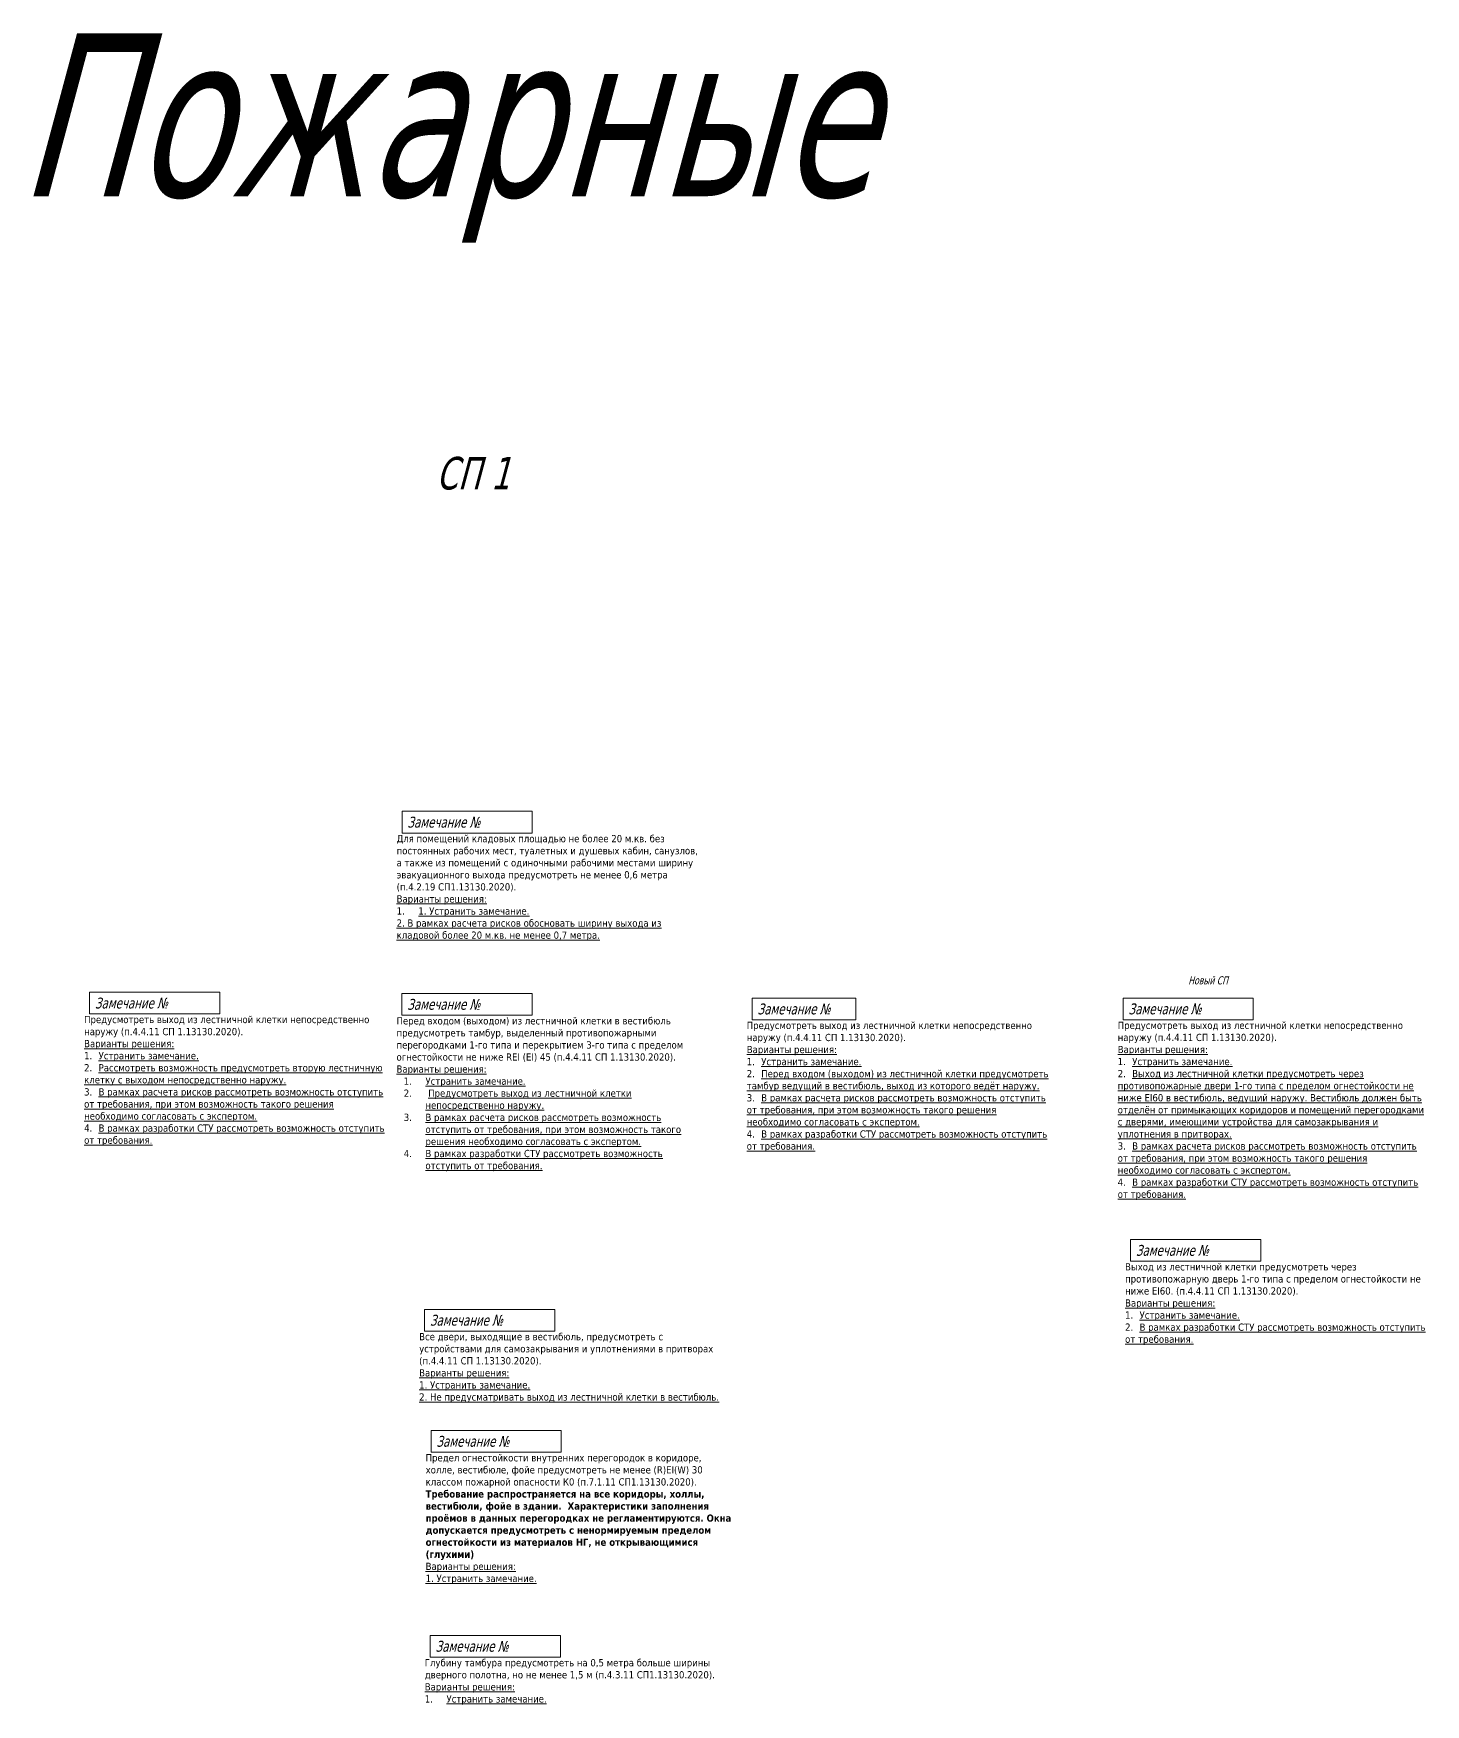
# Model space of a CAD drawing. Header units: millimetres. Extents: x -204396 to 1997851, y -2958255 to 237418.
# Drawn here: x 102728 to 218192, y -214874 to -76298 of the extents above; entities that cross this region are included whole.
import ezdxf

# ---------------------------------------------------------------- set-up
doc = ezdxf.new("R2010")
doc.units = ezdxf.units.MM
doc.layers.add('экспертиза', color=1, linetype='Continuous', lineweight=0)
doc.styles.add('ЭКСПЕРТИЗА', font='tahoma.ttf')

msp = doc.modelspace()

# ---------------------------------------------------------------- texts
at = {"layer": 'экспертиза', "color": 2, "lineweight": 0, "style": 'ЭКСПЕРТИЗА', "oblique": 14.99998, "width": 0.8}
for s, height, p in [('Пожарные', 13500, (101477, -89798)), ('СП 1', 2700, (136123, -114113)), ('Новый СП', 675, (198510, -155154))]:
    msp.add_text(s, height=height, dxfattribs=at).set_placement(p)
at = {"layer": 'экспертиза', "color": 4, "lineweight": 0, "style": 'ЭКСПЕРТИЗА', "oblique": 14.99998, "width": 0.8}
msp.add_text('Замечание №', height=900, dxfattribs=at).set_placement((133748, -142152))
at = {"layer": 'экспертиза', "lineweight": 0, "style": 'ЭКСПЕРТИЗА', "oblique": 14.99998, "width": 0.8}
for p in [(107830, -157153), (133739, -157260), (162787, -157642), (193554, -157637), (194166, -177660), (135617, -183451), (136154, -193493), (136083, -210488)]:
    msp.add_text('Замечание №', height=900, dxfattribs=at).set_placement(p)
at = {"layer": 'экспертиза', "color": 4, "lineweight": 0, "ltscale": 100, "insert": (132852, -142767), "char_height": 600, "width": 25338.67, "attachment_point": 1, "style": 'ЭКСПЕРТИЗА'}
msp.add_mtext('\\pt1200;Для помещений кладовых площадью не более 20 м.кв. без постоянных рабочих мест, туалетных и душевых кабин, санузлов, а также из помещений с одиночными рабочими местами ширину эвакуационного выхода предусмотреть не менее 0,6 метра (п.4.2.19 СП1.13130.2020).{\\L\\C6;\\PВарианты решения:\\P\\pt1800;\\l1.^I\\L1. Устранить замечание.\\P2. В рамках расчета рисков обосновать ширину выхода из кладовой более 20 м.кв. не менее 0,7 метра.}', dxfattribs=at)
at = {"layer": 'экспертиза', "lineweight": 0, "ltscale": 100, "char_height": 600, "width": 25338.67, "attachment_point": 1, "style": 'ЭКСПЕРТИЗА'}
for s, insert in [('\\pt1200;Предусмотреть выход из лестничной клетки непосредственно наружу (п.4.4.11 СП 1.13130.2020).{\\L\\C6;\\PВарианты решения:\\P\\l1.^I\\LУстранить замечание.\\P\\l2.^I\\LРассмотреть возможность предусмотреть вторую лестничную клетку с выходом непосредственно наружу.\\P\\l3.^I\\LВ рамках расчета рисков рассмотреть возможность отступить от требования, при этом возможность такого решения необходимо согласовать с экспертом.\\H0.91667x;\\l\\C0;\\P\\H1.09091x;\\C6;4.^I\\LВ рамках разработки СТУ рассмотреть возможность отступить от требования. }', (106934, -157767)), ('\\pt1200;Перед входом (выходом) из лестничной клетки в вестибюль предусмотреть тамбур, выделенный противопожарными перегородками 1-го типа и перекрытием 3-го типа с пределом огнестойкости не ниже REI (EI) 45 (п.4.4.11 СП 1.13130.2020).{\\L\\C6;\\PВарианты решения:\\P\\pi-1800,l2400,t2400;\\l1.^I\\LУстранить замечание.\\P\\l2.^I\\L Предусмотреть выход из лестничной клетки непосредственно наружу.\\P\\l3.^I\\LВ рамках расчета рисков рассмотреть возможность отступить от требования, при этом возможность такого решения необходимо согласовать с экспертом.\\H0.91667x;\\l\\C0;\\P\\H1.09091x;\\C6;4.^I\\LВ рамках разработки СТУ рассмотреть возможность отступить от требования. }', (132843, -157875)), ('\\pt1200;Предусмотреть выход из лестничной клетки непосредственно наружу (п.4.4.11 СП 1.13130.2020).{\\L\\C6;\\PВарианты решения:\\P\\l1.^I\\LУстранить замечание.\\P\\l2.^I\\LПеред входом (выходом) из лестничной клетки предусмотреть тамбур ведущий в вестибюль, выход из которого ведёт наружу.\\P\\l3.^I\\LВ рамках расчета рисков рассмотреть возможность отступить от требования, при этом возможность такого решения необходимо согласовать с экспертом.\\H0.91667x;\\l\\C0;\\P\\H1.09091x;\\C6;4.^I\\LВ рамках разработки СТУ рассмотреть возможность отступить от требования. }', (161891, -158256)), ('\\pt1200;Предусмотреть выход из лестничной клетки непосредственно наружу (п.4.4.11 СП 1.13130.2020).{\\L\\C6;\\PВарианты решения:\\P\\l1.^I\\LУстранить замечание.\\P\\l2.^I\\LВыход из лестничной клетки предусмотреть через противопожарные двери\\C2; 1-го типа\\C6; с пределом огнестойкости не ниже \\C2;EI60\\C6; в вестибюль, ведущий наружу. Вестибюль должен быть отделён от примыкающих коридоров и помещений перегородками с дверями, имеющими устройства для самозакрывания и уплотнения в притворах.\\P\\l3.^I\\LВ рамках расчета рисков рассмотреть возможность отступить от требования, при этом возможность такого решения необходимо согласовать с экспертом.\\H0.91667x;\\l\\C0;\\P\\H1.09091x;\\C6;4.^I\\LВ рамках разработки СТУ рассмотреть возможность отступить от требования. }', (192658, -158251)), ('\\pt12000;Выход из лестничной клетки предусмотреть через противопожарную дверь 1-го типа с пределом огнестойкости не ниже EI60. (п.4.4.11 СП 1.13130.2020).\\P\\pt1200,12000;{\\L\\C6;Варианты решения:\\P\\l1.^I\\LУстранить замечание.\\P\\l2.^I\\LВ рамках разработки СТУ рассмотреть возможность отступить от требования.}', (193270, -178274)), ('\\pt1200;Все двери, выходящие в вестибюль, предусмотреть с устройствами для самозакрывания и уплотнениями в притворах (п.4.4.11 СП 1.13130.2020).{\\L\\C6;\\PВарианты решения:\\P1. Устранить замечание.\\P2. Не предусматривать выход из лестничной клетки в вестибюль.}', (134721, -184065)), ('\\pt1200;Предел огнестойкости внутренних перегородок в коридоре, холле, вестибюле, фойе предусмотреть не менее (R)EI(W) 30 классом пожарной опасности К0 (п.7.1.11 СП1.13130.2020).{\\L\\C6;\\P\\fTahoma|b1|i0|c204|p34;\\l\\C256;Требование распространяется на все коридоры, холлы, вестибюли, фойе в здании.  Характеристики заполнения проёмов в данных перегородках не регламентируются. Окна допускается предусмотреть с ненормируемым пределом огнестойкости из материалов НГ, не открывающимися (глухими)\\P\\fTahoma|b0|i0|c204|p34;\\L\\C6;Варианты решения:\\P1. Устранить замечание.}', (135258, -194108)), ('\\pt1200;Глубину тамбура предусмотреть на 0,5 метра больше ширины дверного полотна, но не менее 1,5 м (п.4.3.11 СП1.13130.2020).\\P{\\L\\C6;Варианты решения:\\P\\pt1800;\\l1.^I\\LУстранить замечание.}', (135187, -211102))]:
    msp.add_mtext(s, dxfattribs=dict(at, insert=insert))

# ---------------------------------------------------------------- linework, layer by layer
at = {"layer": 'экспертиза', "color": 4, "lineweight": 0}
msp.add_lwpolyline([(133298, -140802), (144098, -140802), (144098, -142602), (133298, -142602), (133298, -140802)], dxfattribs=at)
at = {"layer": 'экспертиза', "lineweight": 0}
for points in [[(107380, -155803), (118180, -155803), (118180, -157603), (107380, -157603), (107380, -155803)], [(133289, -155910), (144089, -155910), (144089, -157710), (133289, -157710), (133289, -155910)], [(162337, -156292), (170925, -156293), (170925, -158093), (162337, -158092), (162337, -156292)], [(193104, -156287), (203904, -156287), (203904, -158087), (193104, -158087), (193104, -156287)], [(193716, -176310), (204516, -176310), (204516, -178110), (193716, -178110), (193716, -176310)], [(135167, -182101), (145967, -182101), (145967, -183901), (135167, -183901), (135167, -182101)], [(135704, -192143), (146504, -192143), (146504, -193943), (135704, -193943), (135704, -192143)], [(135633, -209138), (146433, -209138), (146433, -210938), (135633, -210938), (135633, -209138)]]:
    msp.add_lwpolyline(points, dxfattribs=at)

msp.set_redraw_order([(e.dxf.handle, doc.entitydb.next_handle()) for e in msp.query("TEXT MTEXT ATTDEF DIMENSION ARC_DIMENSION")])  # texts and dimensions are drawn at this point

doc.saveas('drawing.dxf')
